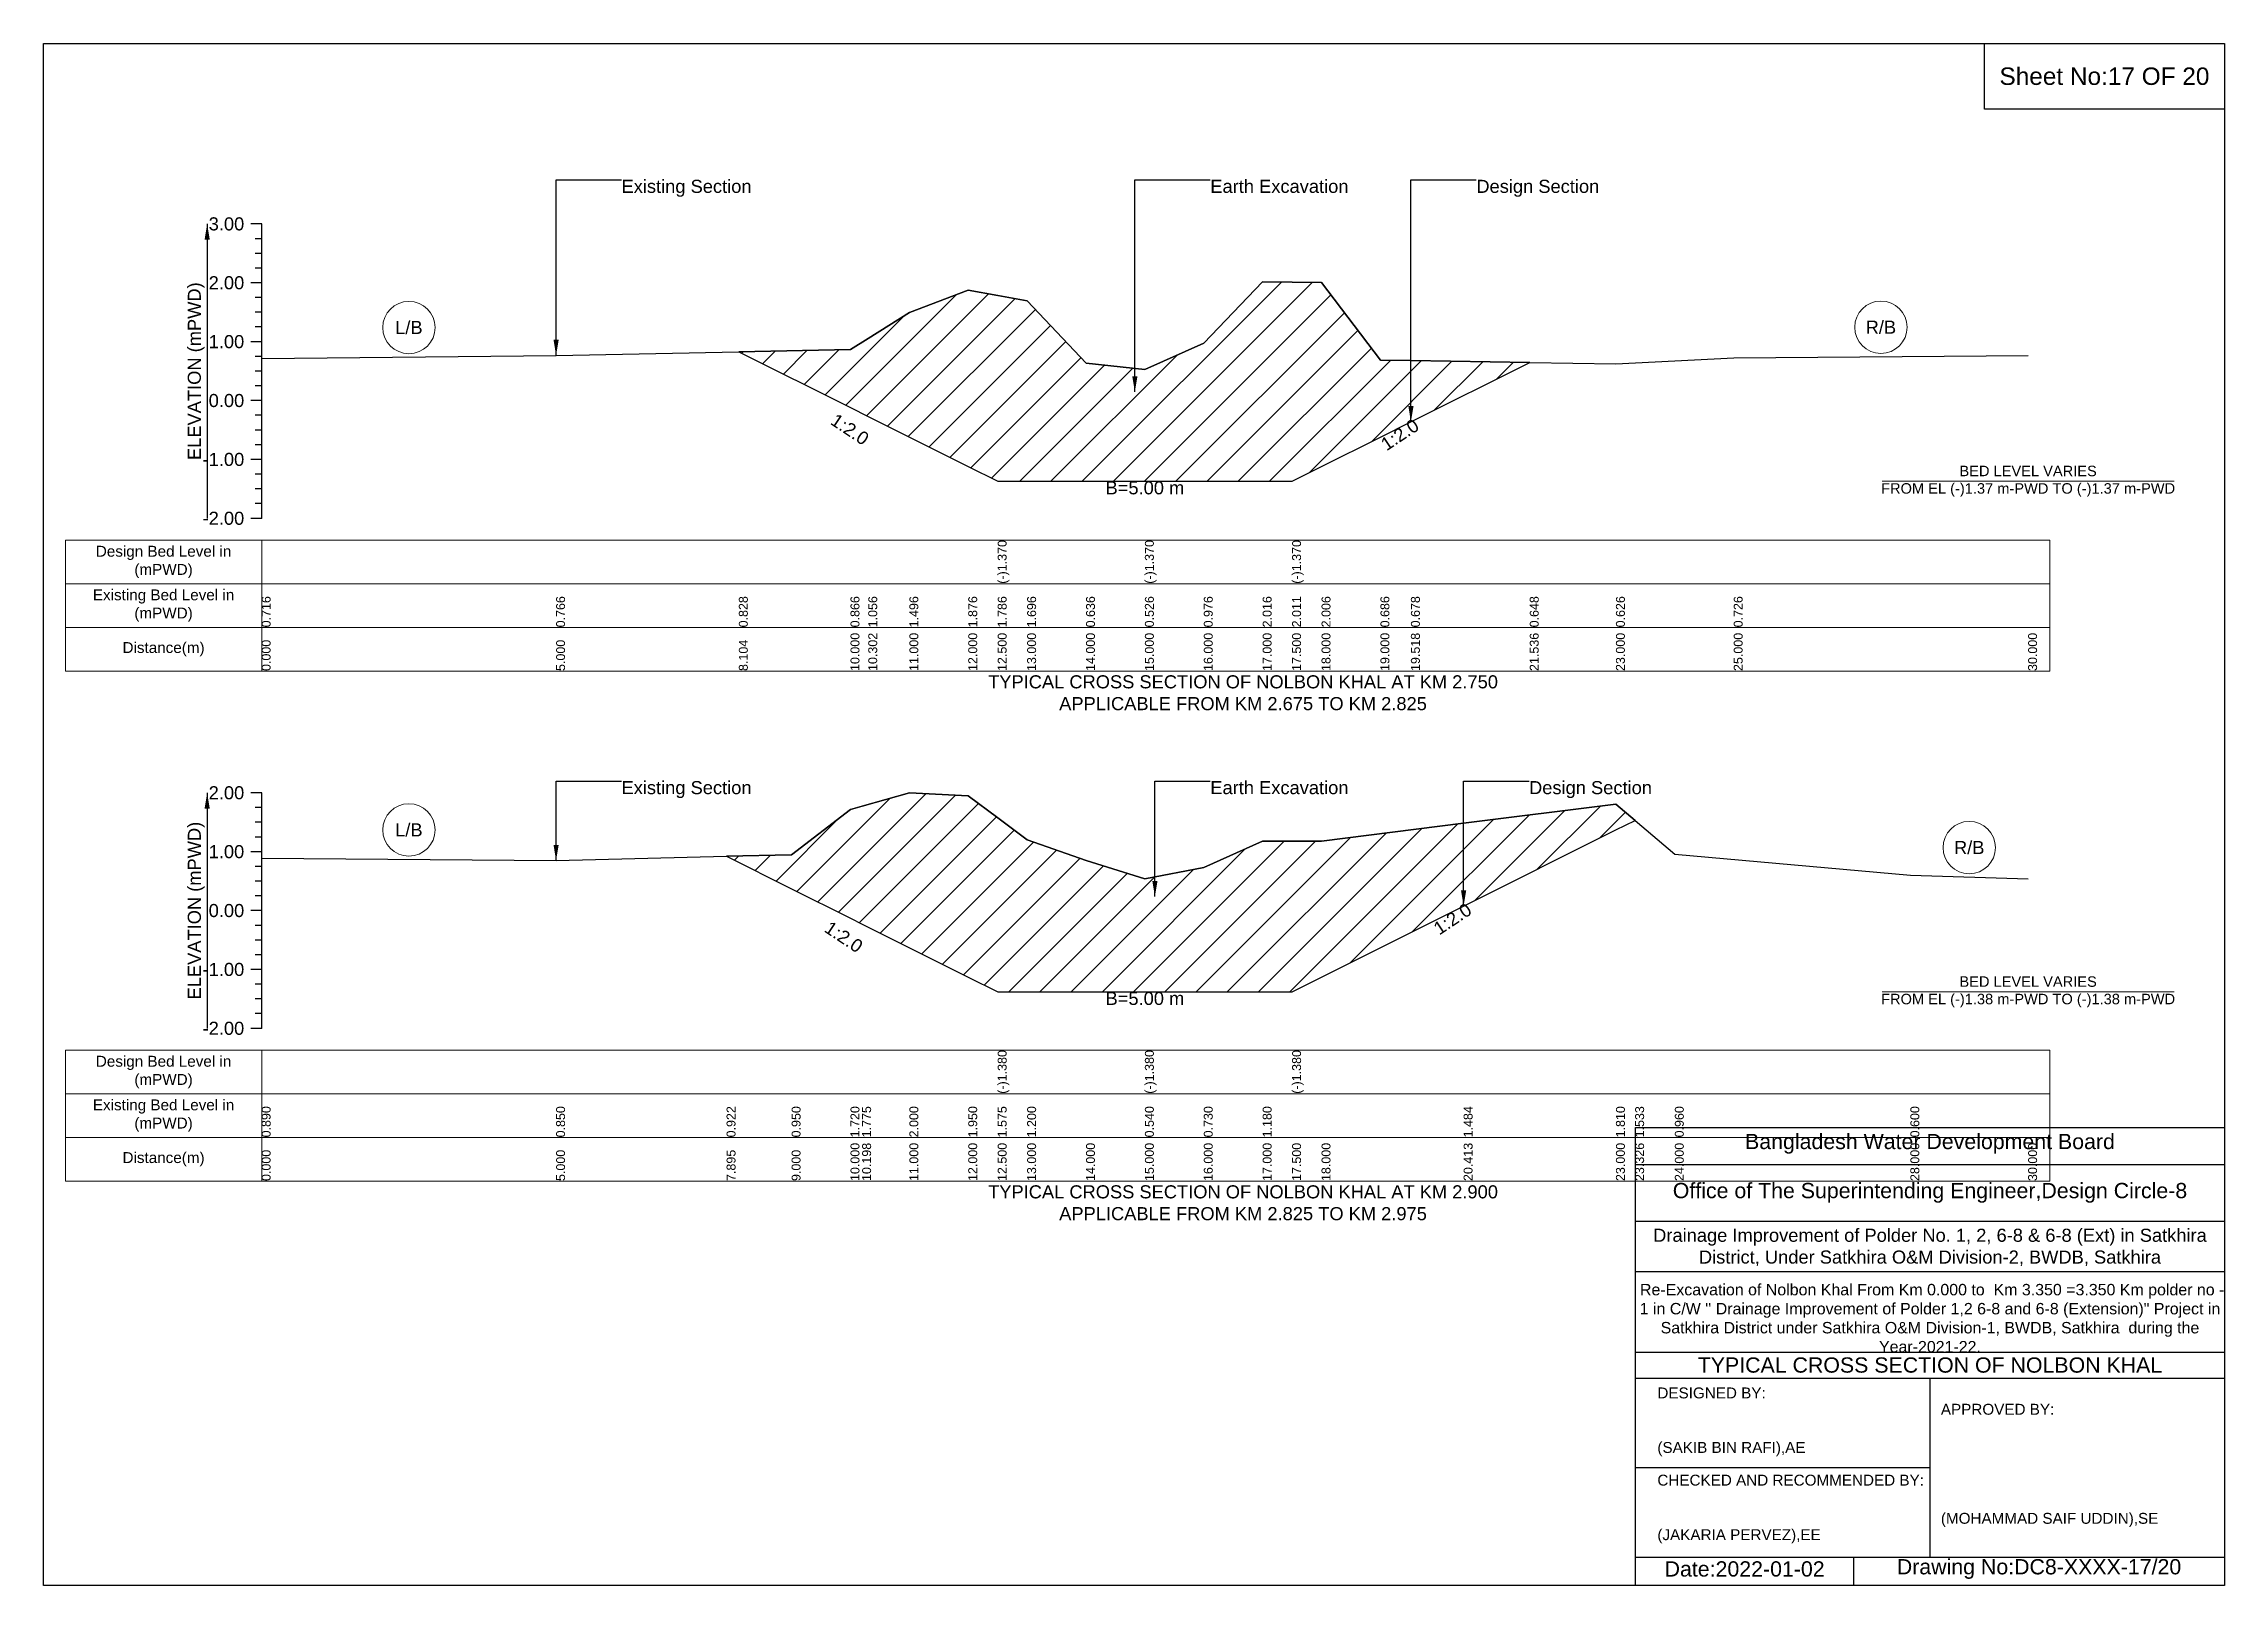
# Model space of a CAD drawing. Header units: inches. Extents: x 91000 to 298000, y -5656 to 0.
# Drawn here: x 260000 to 268000, y -5656 to 0 of the extents above; entities that cross this region are included whole.
import ezdxf

# ---------------------------------------------------------------- set-up
doc = ezdxf.new("R2010")
doc.units = ezdxf.units.IN
doc.header["$LTSCALE"] = 7
doc.header["$MEASUREMENT"] = 0
for name, color, linetype, lineweight in [('Cross section Data Border', 7, 'Continuous', 9), ('Cross Section Labels', 7, 'Continuous', 9), ('Existing_Bed_Level for Xsection', 7, 'Continuous', 25)]:
    doc.layers.add(name, color=color, linetype=linetype, lineweight=lineweight)
doc.styles.get("Standard").update_dxf_attribs({"font": 'arial.ttf'})
doc.dimstyles.get("Standard").update_dxf_attribs({"dimtxt": 0.18, "dimasz": 0.18, "dimexe": 0.18, "dimexo": 0.0625, "dimgap": 0.09, "dimtad": 0, "dimtih": 1, "dimtoh": 1, "dimdec": 4, "dimzin": 0, "dimdsep": 46, "dimtxsty": 'Standard', "dimcen": 0.09, "dimadec": 0, "dimazin": 0, "dimtfac": 1, "dimtdec": 4, "dimtofl": 0, "dimtmove": 0, "dimatfit": 3, "dimfxl": 1, "dimtolj": 1, "dimtzin": 0, "dimarcsym": 0})

msp = doc.modelspace()

# ---------------------------------------------------------------- texts
at = {"attachment_point": 5}
for s, insert, char_height in [('Sheet No:17 OF 20', (267560, -120), 64), ('Bangladesh Water Development Board', (266920, -4036), 56), ('Office of The Superintending Engineer,Design Circle-8', (266920, -4216), 56)]:
    msp.add_mtext(s, dxfattribs=dict(at, insert=insert, char_height=char_height))
for s, insert, char_height, width, attachment_point in [('Drainage Improvement of Polder No. 1, 2, 6-8 & 6-8 (Ext) in Satkhira District, Under Satkhira O&M Division-2, BWDB, Satkhira', (266920, -4416), 48, 2240, 5), (' Re-Excavation of Nolbon Khal From Km 0.000 to  Km 3.350 =3.350 Km polder no - 1 in C/W \'\' Drainage Improvement of Polder 1,2 6-8 and 6-8 (Extension)" Project in Satkhira District under Satkhira O&M Division-1, BWDB, Satkhira  during the Year-2021-22. ', (266920, -4676), 41.8678, 2160, 5), ('TYPICAL CROSS SECTION OF NOLBON KHAL', (266920, -4848), 56, 2240, 5), ('DESIGNED BY:^J^J^J(SAKIB BIN RAFI),AE', (265920, -5056), 40, 1120, 4), ('APPROVED BY:^J^J^J^J^J^J(MOHAMMAD SAIF UDDIN),SE', (266960, -5216), 40, 1120, 4), ('CHECKED AND RECOMMENDED BY:^J^J^J(JAKARIA PERVEZ),EE', (265920, -5376), 40, 1120, 4), ('Date:2022-01-02', (266240, -5596), 56, 1120, 5), ('Drawing No:DC8-XXXX-17/20', (267320, -5596), 56, 1760, 5)]:
    msp.add_mtext(s, dxfattribs=dict(insert=insert, char_height=char_height, width=width, attachment_point=attachment_point))
at = {"layer": 'Cross section Data Border', "char_height": 40, "width": 640, "attachment_point": 5}
for s, insert in [('Design Bed Level in (mPWD)', (260440, -1901.6)), ('Existing Bed Level in (mPWD)', (260440, -2061.6)), ('Distance(m)', (260440, -2221.6)), ('Design Bed Level in (mPWD)', (260440, -3772.6)), ('Existing Bed Level in (mPWD)', (260440, -3932.6)), ('Distance(m)', (260440, -4092.6))]:
    msp.add_mtext(s, dxfattribs=dict(at, insert=insert))
at = {"layer": 'Cross Section Labels'}
for s, insert, char_height, attachment_point in [('Existing Section', (262120, -499.6), 48, 1), ('Earth Excavation', (264280, -499.6), 48, 1), ('Design Section', (265255.9, -499.6), 48, 1), ('L/B', (261340, -1041.6), 48, 5), ('R/B', (266740, -1040.5), 48, 5), ('BED LEVEL VARIES ^JFROM EL (-)1.37 m-PWD TO (-)1.37 m-PWD', (267280, -1605.5), 38.4, 5), ('B=5.00 m', (264040, -1605.5), 48, 2), ('TYPICAL CROSS SECTION OF NOLBON KHAL AT KM 2.750^JAPPLICABLE FROM KM 2.675 TO KM 2.825', (264400, -2381.6), 48, 5), ('Existing Section', (262120, -2705.4), 48, 1), ('Earth Excavation', (264280, -2705.4), 48, 1), ('Design Section', (265449.2, -2705.4), 48, 1), ('L/B', (261340, -2884.7), 48, 5), ('R/B', (267064, -2949.5), 48, 5), ('BED LEVEL VARIES ^JFROM EL (-)1.38 m-PWD TO (-)1.38 m-PWD', (267280, -3478.7), 38.4, 5), ('B=5.00 m', (264040, -3478.7), 48, 2), ('TYPICAL CROSS SECTION OF NOLBON KHAL AT KM 2.900^JAPPLICABLE FROM KM 2.825 TO KM 2.975', (264400, -4252.6), 48, 5)]:
    msp.add_mtext(s, dxfattribs=dict(at, insert=insert, char_height=char_height, attachment_point=attachment_point))
at = {"layer": 'Cross Section Labels', "char_height": 48, "attachment_point": 2}
for insert, rotation in [((262971.2, -1395.1), 326.30993), ((264961.9, -1414.6), 33.69007), ((265155.2, -3191.1), 33.69007), ((262948.7, -3257.1), 326.30993)]:
    msp.add_mtext('1:2.0', dxfattribs=dict(at, insert=insert, rotation=rotation))
at = {"layer": 'Existing_Bed_Level for Xsection', "char_height": 48, "attachment_point": 6}
for s, insert in [('3.00', (260736, -661.6)), ('2.00', (260736, -877.6)), ('1.00', (260736, -1093.6)), ('0.00', (260736, -1309.6)), ('-1.00', (260736, -1525.6)), ('-2.00', (260736, -1741.6)), ('2.00', (260736, -2748.6)), ('1.00', (260736, -2964.6)), ('0.00', (260736, -3180.6)), ('-1.00', (260736, -3396.6)), ('-2.00', (260736, -3612.6))]:
    msp.add_mtext(s, dxfattribs=dict(at, insert=insert))
at = {"layer": 'Existing_Bed_Level for Xsection', "rotation": 90}
for s, insert, char_height, attachment_point in [('ELEVATION (mPWD)', (260560, -1201.6), 48, 5), ('(-)1.370', (263500, -1981.6), 32.8, 1), ('(-)1.370', (264040, -1981.6), 32.8, 1), ('(-)1.370', (264580, -1981.6), 32.8, 1), ('0.716', (260800, -2141.6), 32.8, 1), ('0.766', (261880, -2141.6), 32.8, 1), ('0.828', (262550.4, -2141.6), 32.8, 1), ('0.866', (262960, -2141.6), 32.8, 1), ('1.056', (263025.2, -2141.6), 32.8, 1), ('1.496', (263176, -2141.6), 32.8, 1), ('1.876', (263392, -2141.6), 32.8, 1), ('1.786', (263500, -2141.6), 32.8, 1), ('1.696', (263608, -2141.6), 32.8, 1), ('0.636', (263824, -2141.6), 32.8, 1), ('0.526', (264040, -2141.6), 32.8, 1), ('0.976', (264256, -2141.6), 32.8, 1), ('2.016', (264472, -2141.6), 32.8, 1), ('2.011', (264580, -2141.6), 32.8, 1), ('2.006', (264688, -2141.6), 32.8, 1), ('0.686', (264904, -2141.6), 32.8, 1), ('0.678', (265015.9, -2141.6), 32.8, 1), ('0.648', (265451.8, -2141.6), 32.8, 1), ('0.626', (265768, -2141.6), 32.8, 1), ('0.726', (266200, -2141.6), 32.8, 1), ('0.000', (260800, -2301.6), 32.8, 1), ('5.000', (261880, -2301.6), 32.8, 1), ('8.104', (262550.4, -2301.6), 32.8, 1), ('10.000', (262960, -2301.6), 32.8, 1), ('10.302', (263025.2, -2301.6), 32.8, 1), ('11.000', (263176, -2301.6), 32.8, 1), ('12.000', (263392, -2301.6), 32.8, 1), ('12.500', (263500, -2301.6), 32.8, 1), ('13.000', (263608, -2301.6), 32.8, 1), ('14.000', (263824, -2301.6), 32.8, 1), ('15.000', (264040, -2301.6), 32.8, 1), ('16.000', (264256, -2301.6), 32.8, 1), ('17.000', (264472, -2301.6), 32.8, 1), ('17.500', (264580, -2301.6), 32.8, 1), ('18.000', (264688, -2301.6), 32.8, 1), ('19.000', (264904, -2301.6), 32.8, 1), ('19.518', (265015.9, -2301.6), 32.8, 1), ('21.536', (265451.8, -2301.6), 32.8, 1), ('23.000', (265768, -2301.6), 32.8, 1), ('25.000', (266200, -2301.6), 32.8, 1), ('30.000', (267280, -2301.6), 32.8, 1), ('ELEVATION (mPWD)', (260560, -3180.6), 48, 5), ('(-)1.380', (263500, -3852.6), 32.8, 1), ('(-)1.380', (264040, -3852.6), 32.8, 1), ('(-)1.380', (264580, -3852.6), 32.8, 1), ('0.890', (260800, -4012.6), 32.8, 1), ('0.850', (261880, -4012.6), 32.8, 1), ('0.922', (262505.4, -4012.6), 32.8, 1), ('0.950', (262744, -4012.6), 32.8, 1), ('1.720', (262960, -4012.6), 32.8, 1), ('1.775', (263002.7, -4012.6), 32.8, 1), ('2.000', (263176, -4012.6), 32.8, 1), ('1.950', (263392, -4012.6), 32.8, 1), ('1.575', (263500, -4012.6), 32.8, 1), ('1.200', (263608, -4012.6), 32.8, 1), ('0.540', (264040, -4012.6), 32.8, 1), ('0.730', (264256, -4012.6), 32.8, 1), ('1.180', (264472, -4012.6), 32.8, 1), ('1.484', (265209.2, -4012.6), 32.8, 1), ('1.810', (265768, -4012.6), 32.8, 1), ('1.533', (265838.4, -4012.6), 32.8, 1), ('0.960', (265984, -4012.6), 32.8, 1), ('0.600', (266848, -4012.6), 32.8, 1), ('0.000', (260800, -4172.6), 32.8, 1), ('5.000', (261880, -4172.6), 32.8, 1), ('7.895', (262505.4, -4172.6), 32.8, 1), ('9.000', (262744, -4172.6), 32.8, 1), ('10.000', (262960, -4172.6), 32.8, 1), ('10.198', (263002.7, -4172.6), 32.8, 1), ('11.000', (263176, -4172.6), 32.8, 1), ('12.000', (263392, -4172.6), 32.8, 1), ('12.500', (263500, -4172.6), 32.8, 1), ('13.000', (263608, -4172.6), 32.8, 1), ('14.000', (263824, -4172.6), 32.8, 1), ('15.000', (264040, -4172.6), 32.8, 1), ('16.000', (264256, -4172.6), 32.8, 1), ('17.000', (264472, -4172.6), 32.8, 1), ('17.500', (264580, -4172.6), 32.8, 1), ('18.000', (264688, -4172.6), 32.8, 1), ('20.413', (265209.2, -4172.6), 32.8, 1), ('23.000', (265768, -4172.6), 32.8, 1), ('23.326', (265838.4, -4172.6), 32.8, 1), ('24.000', (265984, -4172.6), 32.8, 1), ('28.000', (266848, -4172.6), 32.8, 1), ('30.000', (267280, -4172.6), 32.8, 1)]:
    msp.add_mtext(s, dxfattribs=dict(at, insert=insert, char_height=char_height, attachment_point=attachment_point))

# ---------------------------------------------------------------- hatches: boundary and pattern name
at = {"layer": 'Existing_Bed_Level for Xsection'}
h = msp.add_hatch(dxfattribs=at)
h.set_pattern_fill('ANSI31', color=256, scale=648, style=0)
h.paths.add_polyline_path([(262550.4, -1130.8), (262960, -1335.5), (263025.2, -1368.1), (263176, -1443.5), (263392, -1551.5), (263500, -1605.5), (263608, -1605.5), (263824, -1605.5), (264040, -1605.5), (264256, -1605.5), (264472, -1605.5), (264580, -1605.5), (264688, -1551.5), (264904, -1443.5), (265015.9, -1387.6), (265451.8, -1169.7), (265015.9, -1163.1), (264904, -1161.4), (264688, -876.3), (264580, -875.2), (264472, -874.2), (264256, -1098.8), (264040, -1196), (263824, -1172.2), (263608, -943.3), (263500, -923.8), (263392, -904.4), (263176, -986.5), (263025.2, -1081.5), (262960, -1122.6)])
h = msp.add_hatch(dxfattribs=at)
h.set_pattern_fill('ANSI31', color=256, scale=648, style=0)
h.paths.add_polyline_path([(262505.4, -2981.4), (262744, -3100.7), (262960, -3208.7), (263002.7, -3230.1), (263176, -3316.7), (263392, -3424.7), (263500, -3478.7), (263608, -3478.7), (263824, -3478.7), (264040, -3478.7), (264256, -3478.7), (264472, -3478.7), (264580, -3478.7), (264688, -3424.7), (265209.2, -3164.1), (265768, -2884.7), (265838.4, -2849.5), (265768, -2789.7), (265209.2, -2860.1), (264688, -2925.8), (264580, -2925.8), (264472, -2925.8), (264256, -3023), (264040, -3064), (263824, -2997), (263608, -2921.4), (263500, -2840.4), (263392, -2759.4), (263176, -2748.6), (263002.7, -2797.2), (262960, -2809.1), (262744, -2975.4)])

# ---------------------------------------------------------------- linework, layer by layer
for points in [[(260000, 0), (268000, 0), (268000, -5656), (260000, -5656)], [(267120, 0), (268000, 0), (268000, -240), (267120, -240)]]:
    msp.add_lwpolyline(points, close=True)
for points in [[(265840, -5656), (265840, -3976), (268000, -3976)], [(265840, -4112), (268000, -4112)], [(265840, -4320), (268000, -4320)], [(265840, -4504), (268000, -4504)], [(265840, -4800), (268000, -4800)], [(265840, -4896), (268000, -4896)], [(266920, -4896), (266920, -5552)], [(265840, -5224), (266920, -5224)], [(265840, -5552), (268000, -5552)], [(266640, -5552), (266640, -5656)]]:
    msp.add_lwpolyline(points)
at = {"layer": 'Cross section Data Border'}
for points in [[(260080, -1821.6), (267360, -1821.6), (267360, -2301.6), (260080, -2301.6)], [(260080, -3692.6), (267360, -3692.6), (267360, -4172.6), (260080, -4172.6)]]:
    msp.add_lwpolyline(points, close=True, dxfattribs=at)
for points in [[(260800, -1821.6), (260800, -2301.6)], [(260080, -1981.6), (267360, -1981.6)], [(260080, -2141.6), (267360, -2141.6)], [(260800, -3692.6), (260800, -4172.6)], [(260080, -3852.6), (267360, -3852.6)], [(260080, -4012.6), (267360, -4012.6)]]:
    msp.add_lwpolyline(points, dxfattribs=at)
at = {"layer": 'Cross Section Labels'}
for points in [[(266744.2, -1605.5), (267815.8, -1605.5)], [(266744.2, -3478.7), (267815.8, -3478.7)]]:
    msp.add_lwpolyline(points, dxfattribs=at)
for centre in [(261340, -1041.6), (266740, -1040.5), (261340, -2884.7), (267064, -2949.5)]:
    msp.add_circle(centre, 96, dxfattribs=at)
at = {"layer": 'Existing_Bed_Level for Xsection'}
for points in [[(260800, -661.6), (260760, -661.6)], [(260800, -715.6), (260776, -715.6)], [(260800, -1741.6), (260800, -1525.6), (260800, -1309.6), (260800, -1093.6), (260800, -877.6), (260800, -661.6)], [(260800, -769.6), (260776, -769.6)], [(260800, -877.6), (260760, -877.6)], [(260800, -823.6), (260776, -823.6)], [(260800, -1155), (261880, -1144.2), (262550.4, -1130.8), (262960, -1122.6), (263025.2, -1081.5), (263176, -986.5), (263392, -904.4), (263500, -923.8), (263500, -923.8), (263608, -943.3), (263824, -1172.2), (264040, -1196), (264040, -1196), (264256, -1098.8), (264472, -874.2), (264580, -875.2), (264580, -875.2), (264688, -876.3), (264904, -1161.4), (265015.9, -1163.1), (265451.8, -1169.7), (265768, -1174.4), (266200, -1152.8), (267280, -1144.2)], [(260800, -931.6), (260776, -931.6)], [(260800, -985.6), (260776, -985.6)], [(260800, -1039.6), (260776, -1039.6)], [(260800, -1093.6), (260760, -1093.6)], [(260800, -1147.6), (260776, -1147.6)], [(260800, -1201.6), (260776, -1201.6)], [(260800, -1255.6), (260776, -1255.6)], [(260800, -1309.6), (260760, -1309.6)], [(260800, -1363.6), (260776, -1363.6)], [(260800, -1417.6), (260776, -1417.6)], [(260800, -1471.6), (260776, -1471.6)], [(260800, -1525.6), (260760, -1525.6)], [(260800, -1579.6), (260776, -1579.6)], [(260800, -1633.6), (260776, -1633.6)], [(260800, -1741.6), (260760, -1741.6)], [(260800, -1687.6), (260776, -1687.6)], [(260800, -2748.6), (260760, -2748.6)], [(260800, -2988.4), (261880, -2997), (262505.4, -2981.4), (262744, -2975.4), (262960, -2809.1), (263002.7, -2797.2), (263176, -2748.6), (263392, -2759.4), (263500, -2840.4), (263500, -2840.4), (263608, -2921.4), (263824, -2997), (264040, -3064), (264040, -3064), (264256, -3023), (264472, -2925.8), (264580, -2925.8), (264580, -2925.8), (264688, -2925.8), (265209.2, -2860.1), (265768, -2789.7), (265838.4, -2849.5), (265984, -2973.3), (266848, -3051), (267280, -3064)], [(260800, -3612.6), (260800, -3396.6), (260800, -3180.6), (260800, -2964.6), (260800, -2748.6)], [(260800, -2802.6), (260776, -2802.6)], [(260800, -2856.6), (260776, -2856.6)], [(260800, -2910.6), (260776, -2910.6)], [(260800, -2964.6), (260760, -2964.6)], [(260800, -3018.6), (260776, -3018.6)], [(260800, -3072.6), (260776, -3072.6)], [(260800, -3180.6), (260760, -3180.6)], [(260800, -3126.6), (260776, -3126.6)], [(260800, -3234.6), (260776, -3234.6)], [(260800, -3288.6), (260776, -3288.6)], [(260800, -3342.6), (260776, -3342.6)], [(260800, -3396.6), (260760, -3396.6)], [(260800, -3450.6), (260776, -3450.6)], [(260800, -3504.6), (260776, -3504.6)], [(260800, -3558.6), (260776, -3558.6)], [(260800, -3612.6), (260760, -3612.6)]]:
    msp.add_lwpolyline(points, dxfattribs=at)
for points in [[(262550.4, -1130.8), (262550.4, -1130.8), (262960, -1335.5), (263025.2, -1368.1), (263176, -1443.5), (263392, -1551.5), (263500, -1605.5), (263500, -1605.5), (263608, -1605.5), (263824, -1605.5), (264040, -1605.5), (264040, -1605.5), (264256, -1605.5), (264472, -1605.5), (264580, -1605.5), (264580, -1605.5), (264688, -1551.5), (264904, -1443.5), (265015.9, -1387.6), (265451.8, -1169.7), (265015.9, -1163.1), (264904, -1161.4), (264688, -876.3), (264580, -875.2), (264580, -875.2), (264472, -874.2), (264256, -1098.8), (264040, -1196), (264040, -1196), (263824, -1172.2), (263608, -943.3), (263500, -923.8), (263500, -923.8), (263392, -904.4), (263176, -986.5), (263025.2, -1081.5), (262960, -1122.6), (262550.4, -1130.8)], [(262505.4, -2981.4), (262505.4, -2981.4), (262744, -3100.7), (262960, -3208.7), (263002.7, -3230.1), (263176, -3316.7), (263392, -3424.7), (263500, -3478.7), (263500, -3478.7), (263608, -3478.7), (263824, -3478.7), (264040, -3478.7), (264040, -3478.7), (264256, -3478.7), (264472, -3478.7), (264580, -3478.7), (264580, -3478.7), (264688, -3424.7), (265209.2, -3164.1), (265768, -2884.7), (265838.4, -2849.5), (265838.4, -2849.5), (265838.4, -2849.5), (265768, -2789.7), (265209.2, -2860.1), (264688, -2925.8), (264580, -2925.8), (264580, -2925.8), (264472, -2925.8), (264256, -3023), (264040, -3064), (264040, -3064), (263824, -2997), (263608, -2921.4), (263500, -2840.4), (263500, -2840.4), (263392, -2759.4), (263176, -2748.6), (263002.7, -2797.2), (262960, -2809.1), (262744, -2975.4), (262505.4, -2981.4)]]:
    msp.add_lwpolyline(points, close=True, dxfattribs=at)

msp.set_redraw_order([(e.dxf.handle, doc.entitydb.next_handle()) for e in msp.query("TEXT MTEXT ATTDEF DIMENSION ARC_DIMENSION")])  # texts and dimensions are drawn at this point

# ---------------------------------------------------------------- leaders
at = {"layer": 'Cross Section Labels', "annotation_type": 0, "has_hookline": 1, "hookline_direction": 0}
for points, text_width in [([(261880, -1144.2), (261880, -499.6), (262119.9, -499.6)], 467.2), ([(264003.1, -1277.9), (264003.1, -499.6), (264279.9, -499.6)], 497), ([(265015.9, -1387.6), (265015.9, -499.6), (265255.8, -499.6)], 441.2), ([(261880, -2997), (261880, -2705.4), (262119.9, -2705.4)], 467.2), ([(264076.7, -3129.1), (264076.7, -2705.4), (264279.9, -2705.4)], 497), ([(265209.2, -3164.1), (265209.2, -2705.4), (265449.1, -2705.4)], 441.2)]:
    msp.add_leader(points, dimstyle='Standard', override={"dimasz": 57.6}, dxfattribs=dict(at, text_width=text_width))
at = {"layer": 'Existing_Bed_Level for Xsection'}
for points in [[(260600, -661.6), (260600, -1741.6)], [(260600, -2748.6), (260600, -3612.6)]]:
    msp.add_leader(points, dimstyle='Standard', override={"dimasz": 57.6}, dxfattribs=at)

doc.saveas('drawing.dxf')
